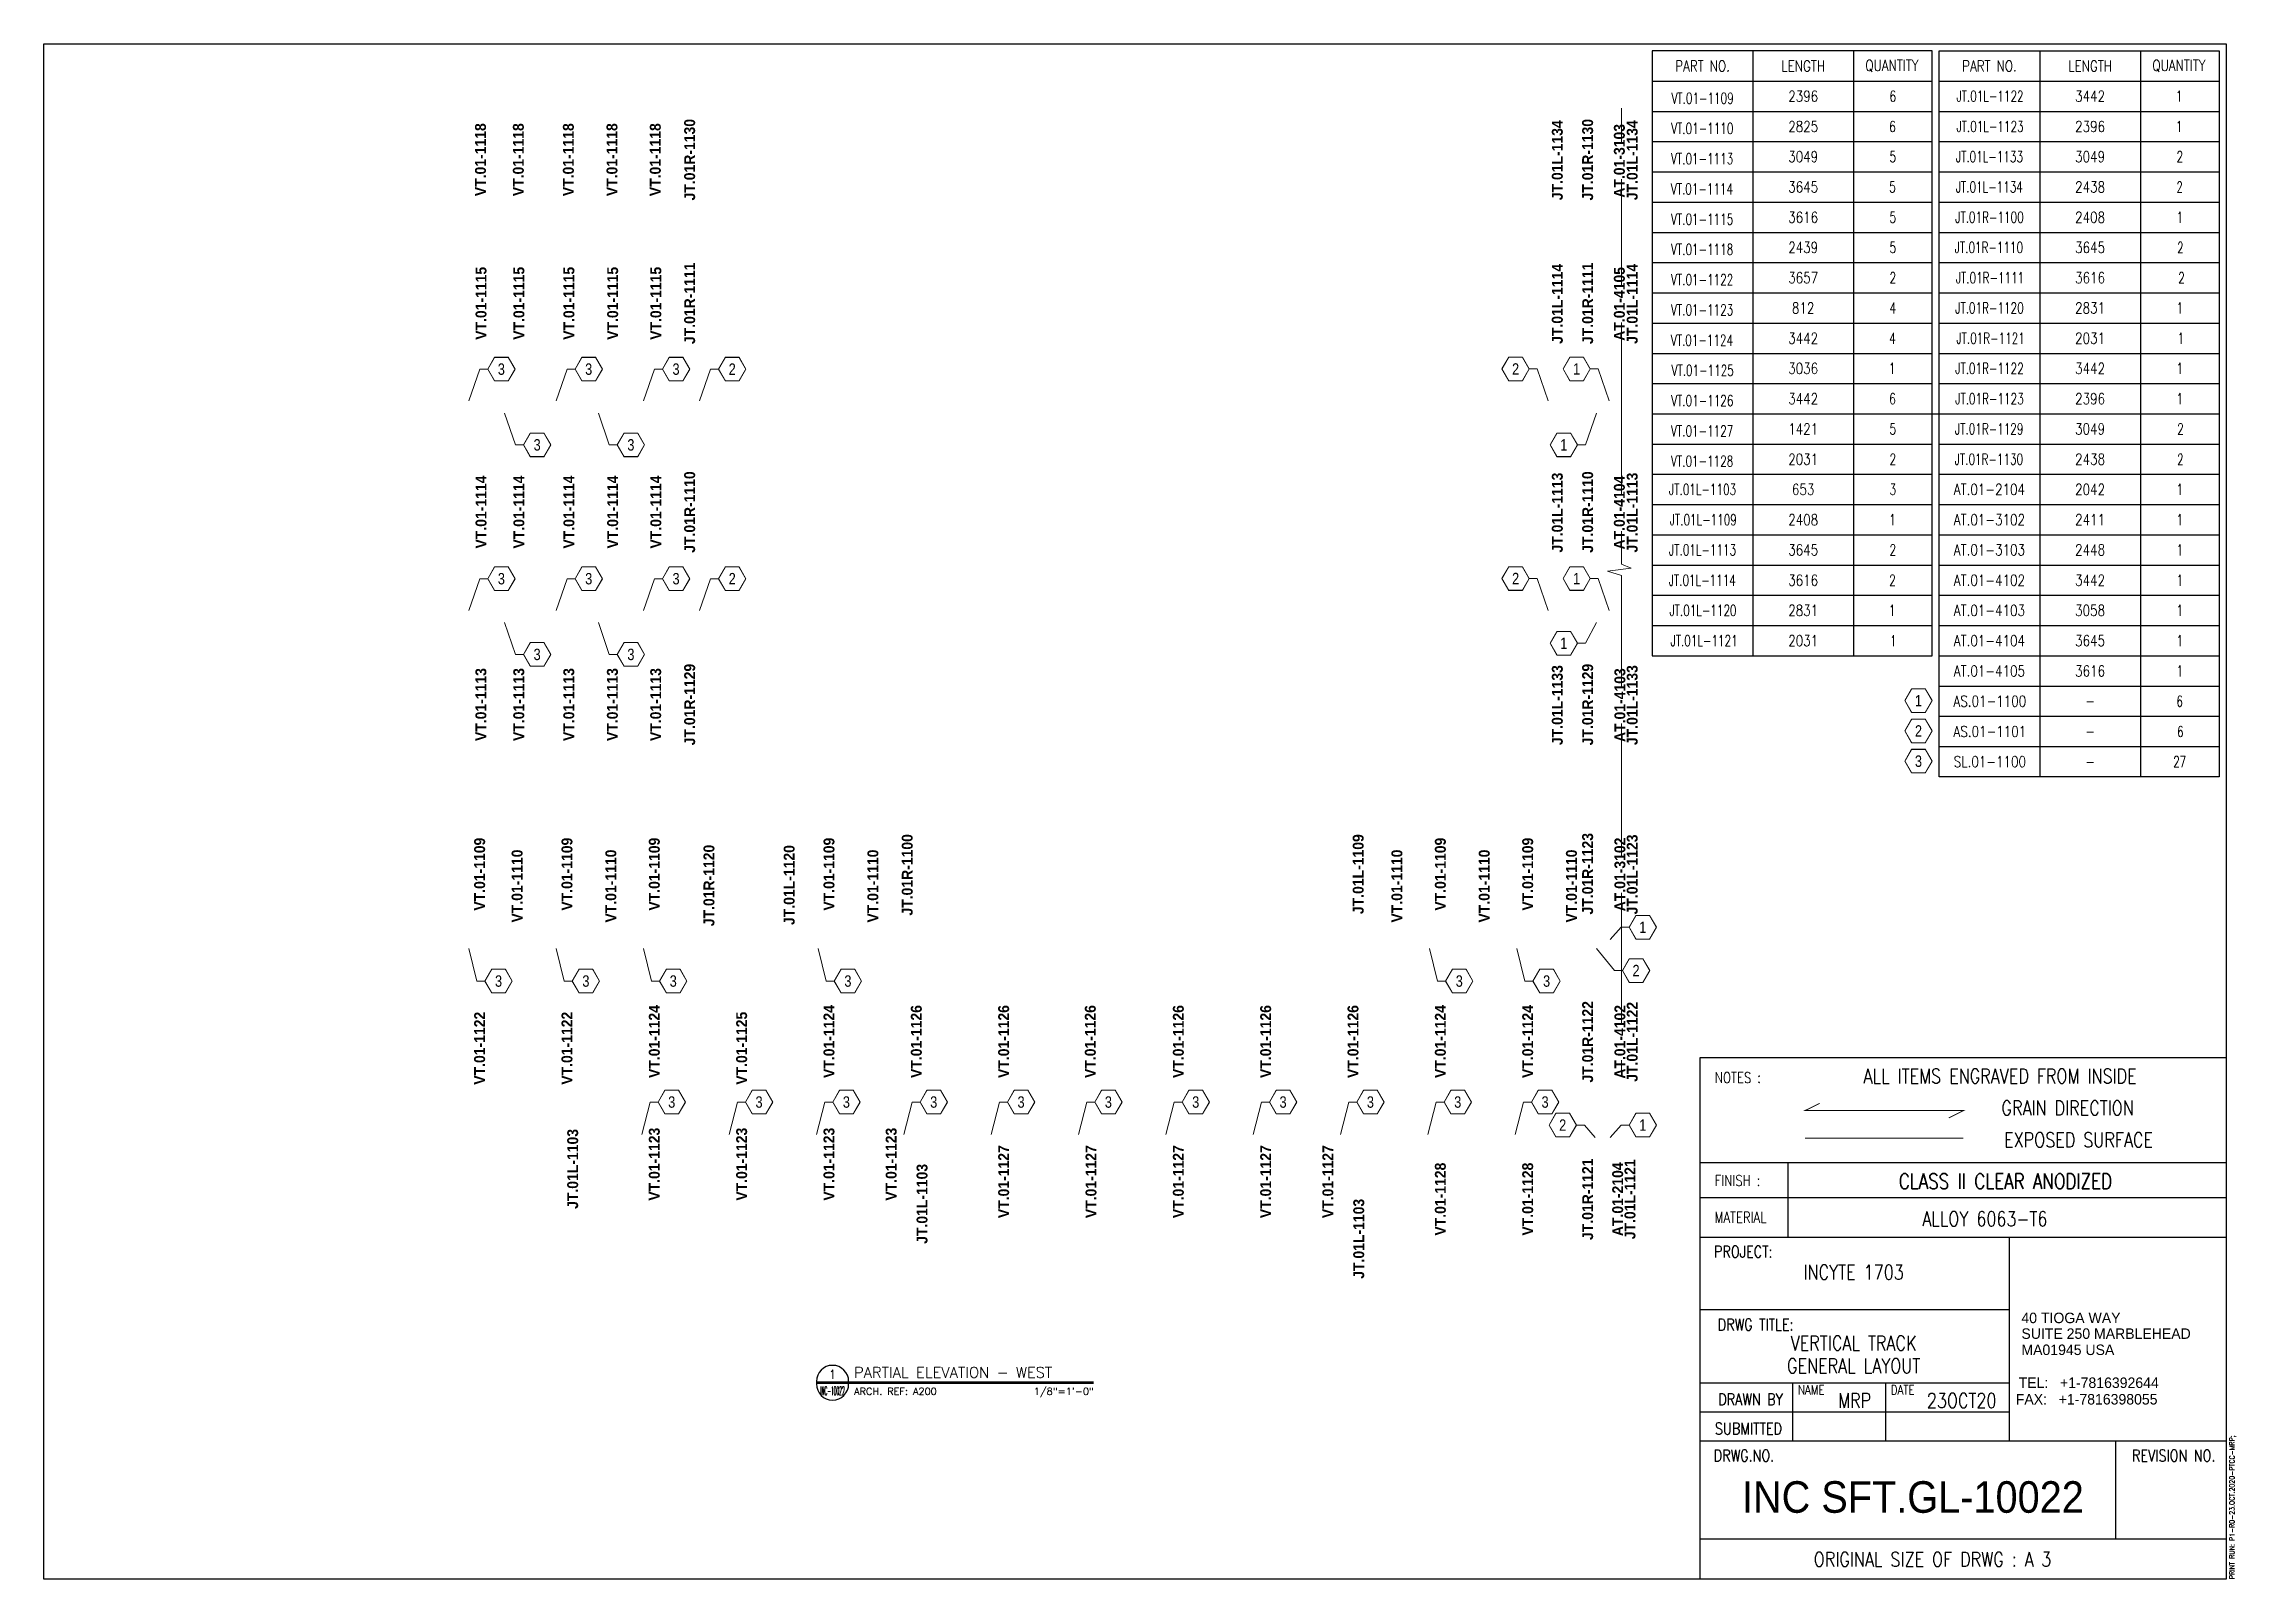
# Paper-space layout 'INC SFT.GL-10022' of a CAD drawing. Header units: inches. Extents: x 0.7 to 16.4, y -0.1 to 10.9.
import ezdxf
from ezdxf.enums import TextEntityAlignment as Align

# ---------------------------------------------------------------- set-up
doc = ezdxf.new("R2010")
doc.units = ezdxf.units.IN
doc.header["$MEASUREMENT"] = 0
doc.linetypes.add('NBK_CenterX2', pattern=[1.083333, 0.666667, -0.125, 0.166667, -0.125])
doc.linetypes.add('PHANTOM2', pattern=[1.25, 0.625, -0.125, 0.125, -0.125, 0.125, -0.125])
for name, color, linetype, lineweight in [('!Linetype_CenterX2', 224, 'NBK_CenterX2', 9), ('!Note', 50, 'Continuous', 30), ('!Symbol', 131, 'Continuous', 30), ('!Tag', 144, 'Continuous', 9)]:
    doc.layers.add(name, color=color, linetype=linetype, lineweight=lineweight)
doc.layers.add('0 @ 1', color=7, linetype='Continuous')
doc.layers.add('Title Block', color=3, linetype='Continuous')
doc.styles.add('Arial Narrow', font='')
doc.styles.add('Arial Narrow Bold', font='')
doc.styles.add('DTL PROKYON T LIGHT', font='')
doc.styles.add('DWG', font='swiss.ttf')
doc.styles.add('Romans', font='romans.shx', dxfattribs={"width": 0.8})
doc.styles.add('RS8', font='romans.shx', dxfattribs={"width": 0.8})
doc.styles.get("Standard").update_dxf_attribs({"font": 'arial.ttf'})
doc.styles.get('Arial Narrow').set_extended_font_data('Arial Narrow')
doc.styles.get('Arial Narrow Bold').set_extended_font_data('Arial Narrow', bold=True)
doc.styles.get('DTL PROKYON T LIGHT').set_extended_font_data('DTL Prokyon T Light')

psp = doc.layouts.new('INC SFT.GL-10022')

# ---------------------------------------------------------------- texts
at = {"layer": '!Note', "color": 7, "linetype": 'Continuous', "style": 'Romans'}
for s, height, width, p in [('VT.01-1109', 0.0781, 0.7, (12.559, 10.545)), ('2396', 0.0781, 0.8, (13.279, 10.56)), ('6', 0.0781, 0.7, (13.92, 10.56)), ('JT.01L-1122', 0.07812, 0.7, (14.616, 10.56)), ('3442', 0.0781, 0.8, (15.332, 10.56)), ('1', 0.0781, 0.7, (15.97, 10.56)), ('VT.01-1110', 0.0781, 0.7, (12.557, 10.329)), ('2825', 0.0781, 0.8, (13.279, 10.343)), ('6', 0.0781, 0.7, (13.919, 10.343)), ('JT.01L-1123', 0.07812, 0.7, (14.616, 10.343)), ('2396', 0.0781, 0.8, (15.332, 10.343)), ('1', 0.0781, 0.7, (15.97, 10.343)), ('VT.01-1113', 0.0781, 0.7, (12.556, 10.112)), ('3049', 0.0781, 0.8, (13.279, 10.127)), ('5', 0.0781, 0.7, (13.92, 10.127)), ('JT.01L-1133', 0.07812, 0.7, (14.612, 10.127)), ('3049', 0.0781, 0.8, (15.332, 10.127)), ('2', 0.0781, 0.7, (15.974, 10.127)), ('VT.01-1114', 0.0781, 0.7, (12.555, 9.896)), ('3645', 0.0781, 0.8, (13.279, 9.91)), ('5', 0.0781, 0.7, (13.919, 9.91)), ('JT.01L-1134', 0.07812, 0.7, (14.611, 9.91)), ('2438', 0.0781, 0.8, (15.332, 9.91)), ('2', 0.0781, 0.7, (15.973, 9.91)), ('3616', 0.0781, 0.8, (13.279, 9.693)), ('5', 0.0781, 0.7, (13.92, 9.693)), ('JT.01R-1100', 0.07812, 0.7, (14.612, 9.693)), ('2408', 0.0781, 0.8, (15.332, 9.693)), ('1', 0.0781, 0.7, (15.974, 9.693)), ('VT.01-1115', 0.0781, 0.7, (12.556, 9.679)), ('VT.01-1118', 0.0781, 0.7, (12.556, 9.463)), ('2439', 0.0781, 0.8, (13.279, 9.477)), ('5', 0.0781, 0.7, (13.92, 9.477)), ('JT.01R-1110', 0.07812, 0.7, (14.608, 9.477)), ('3645', 0.0781, 0.8, (15.332, 9.477)), ('2', 0.0781, 0.7, (15.978, 9.477)), ('VT.01-1122', 0.0781, 0.7, (12.556, 9.246)), ('3657', 0.0781, 0.8, (13.279, 9.26)), ('2', 0.0781, 0.7, (13.92, 9.26)), ('JT.01R-1111', 0.07812, 0.7, (14.616, 9.26)), ('3616', 0.0781, 0.8, (15.332, 9.26)), ('2', 0.0781, 0.7, (15.986, 9.26)), ('VT.01-1123', 0.0781, 0.7, (12.556, 9.03)), ('812', 0.0781, 0.8, (13.279, 9.044)), ('4', 0.0781, 0.7, (13.92, 9.044)), ('JT.01R-1120', 0.07812, 0.7, (14.612, 9.044)), ('2831', 0.0781, 0.8, (15.332, 9.044)), ('1', 0.0781, 0.7, (15.974, 9.044)), ('VT.01-1124', 0.0781, 0.7, (12.555, 8.813)), ('3442', 0.0781, 0.8, (13.279, 8.827)), ('4', 0.0781, 0.7, (13.919, 8.827)), ('JT.01R-1121', 0.07812, 0.7, (14.62, 8.827)), ('2031', 0.0781, 0.8, (15.332, 8.827)), ('1', 0.0781, 0.7, (15.982, 8.827)), ('VT.01-1125', 0.0781, 0.7, (12.56, 8.597)), ('3036', 0.0781, 0.8, (13.279, 8.611)), ('1', 0.0781, 0.7, (13.916, 8.611)), ('JT.01R-1122', 0.07812, 0.7, (14.612, 8.611)), ('3442', 0.0781, 0.8, (15.332, 8.611)), ('1', 0.0781, 0.7, (15.974, 8.611)), ('VT.01-1126', 0.0781, 0.7, (12.557, 8.38)), ('3442', 0.0781, 0.8, (13.279, 8.394)), ('6', 0.0781, 0.7, (13.919, 8.394)), ('JT.01R-1123', 0.07812, 0.7, (14.612, 8.394)), ('2396', 0.0781, 0.8, (15.332, 8.394)), ('1', 0.0781, 0.7, (15.974, 8.394)), ('VT.01-1127', 0.0781, 0.7, (12.556, 8.163)), ('1421', 0.0781, 0.8, (13.279, 8.178)), ('5', 0.0781, 0.7, (13.92, 8.178)), ('JT.01R-1129', 0.07812, 0.7, (14.61, 8.178)), ('3049', 0.0781, 0.8, (15.332, 8.178)), ('2', 0.0781, 0.7, (15.979, 8.178)), ('VT.01-1128', 0.0781, 0.7, (12.556, 7.947)), ('2031', 0.0781, 0.8, (13.279, 7.961)), ('2', 0.0781, 0.7, (13.92, 7.961)), ('JT.01R-1130', 0.07812, 0.7, (14.608, 7.961)), ('2438', 0.0781, 0.8, (15.332, 7.961)), ('2', 0.0781, 0.7, (15.978, 7.961)), ('JT.01L-1103', 0.07812, 0.7, (12.559, 7.745)), ('653', 0.0781, 0.8, (13.279, 7.745)), ('3', 0.0781, 0.7, (13.92, 7.745)), ('AT.01-2104', 0.0781, 0.8, (14.612, 7.745)), ('2042', 0.0781, 0.8, (15.332, 7.745)), ('1', 0.0781, 0.7, (15.974, 7.745)), ('JT.01L-1109', 0.07812, 0.7, (12.564, 7.528)), ('2408', 0.0781, 0.8, (13.279, 7.528)), ('1', 0.0781, 0.7, (13.918, 7.528)), ('AT.01-3102', 0.0781, 0.8, (14.612, 7.528)), ('2411', 0.0781, 0.8, (15.332, 7.528)), ('1', 0.0781, 0.7, (15.974, 7.528)), ('JT.01L-1113', 0.07812, 0.7, (12.559, 7.312)), ('3645', 0.0781, 0.8, (13.279, 7.312)), ('2', 0.0781, 0.7, (13.92, 7.312)), ('AT.01-3103', 0.0781, 0.8, (14.612, 7.312)), ('2448', 0.0781, 0.8, (15.332, 7.312)), ('1', 0.0781, 0.7, (15.974, 7.312)), ('JT.01L-1114', 0.07812, 0.7, (12.557, 7.095)), ('3616', 0.0781, 0.8, (13.279, 7.095)), ('2', 0.0781, 0.7, (13.919, 7.095)), ('AT.01-4102', 0.0781, 0.8, (14.612, 7.095)), ('3442', 0.0781, 0.8, (15.332, 7.095)), ('1', 0.0781, 0.7, (15.974, 7.095)), ('JT.01L-1120', 0.07812, 0.7, (12.562, 6.879)), ('2831', 0.0781, 0.8, (13.279, 6.879)), ('1', 0.0781, 0.7, (13.916, 6.879)), ('AT.01-4103', 0.0781, 0.8, (14.612, 6.879)), ('3058', 0.0781, 0.8, (15.332, 6.879)), ('1', 0.0781, 0.7, (15.974, 6.879)), ('JT.01L-1121', 0.07812, 0.7, (12.57, 6.662)), ('2031', 0.0781, 0.8, (13.279, 6.662)), ('1', 0.0781, 0.7, (13.924, 6.662)), ('AT.01-4104', 0.0781, 0.8, (14.612, 6.662)), ('3645', 0.0781, 0.8, (15.332, 6.662)), ('1', 0.0781, 0.7, (15.974, 6.662)), ('AT.01-4105', 0.0781, 0.8, (14.612, 6.445)), ('3616', 0.0781, 0.8, (15.332, 6.445)), ('1', 0.0781, 0.7, (15.974, 6.445)), ('AS.01-1100', 0.0781, 0.8, (14.615, 6.229)), ('6', 0.0781, 0.7, (15.973, 6.229)), ('AS.01-1101', 0.0781, 0.8, (14.615, 6.012)), ('6', 0.0781, 0.7, (15.978, 6.012)), ('SL.01-1100', 0.0781, 0.8, (14.615, 5.796)), ('27', 0.0781, 0.7, (15.973, 5.796))]:
    psp.add_text(s, height=height, dxfattribs=dict(at, width=width)).set_placement(p, align=Align.MIDDLE_CENTER)
at = {"layer": '!Note', "color": 5, "char_height": 0.07812, "width": 0.2617, "attachment_point": 5, "rotation": 90, "style": 'Romans', "bg_fill": 3, "box_fill_scale": 1, "bg_fill_color": 0, "bg_fill_transparency": 0}
for s, insert in [('\\fArial Black|b0|i0|c0|p34;JT.01R-1111', (11.737, 9.077)), ('\\fArial Black|b0|i0|c0|p34;JT.01R-1110', (11.737, 7.583)), ('\\fArial Black|b0|i0|c0|p34;JT.01R-1129', (11.737, 6.205)), ('\\fArial Black|b0|i0|c0|p34;JT.01R-1122', (11.737, 3.791)), ('\\fArial Black|b0|i0|c0|p34;JT.01R-1121', (11.737, 2.664))]:
    psp.add_mtext(s, dxfattribs=dict(at, insert=insert))
at = {"layer": '!Note', "color": 1, "char_height": 0.07812, "width": 0.2617, "attachment_point": 5, "rotation": 90, "style": 'Romans', "bg_fill": 3, "box_fill_scale": 1, "bg_fill_color": 0, "bg_fill_transparency": 0}
for s, insert in [('\\fArial Black|b0|i0|c0|p34;VT.01-1109', (4.433, 4.991)), ('\\fArial Black|b0|i0|c0|p34;VT.01-1109', (5.058, 4.991)), ('\\fArial Black|b0|i0|c0|p34;VT.01-1109', (6.308, 4.991)), ('\\fArial Black|b0|i0|c0|p34;VT.01-1109', (10.683, 4.991)), ('\\fArial Black|b0|i0|c0|p34;VT.01-1109', (11.308, 4.991)), ('\\fArial Black|b0|i0|c0|p34;VT.01-1110', (4.076, 4.906)), ('\\fArial Black|b0|i0|c0|p34;VT.01-1110', (4.747, 4.906)), ('\\fArial Black|b0|i0|c0|p34;VT.01-1110', (6.622, 4.906)), ('\\fArial Black|b0|i0|c0|p34;VT.01-1110', (10.372, 4.906)), ('\\fArial Black|b0|i0|c0|p34;VT.01-1110', (10.997, 4.906)), ('\\fArial Black|b0|i0|c0|p34;VT.01-1110', (11.621, 4.906)), ('\\fArial Black|b0|i0|c0|p34;VT.01-1122', (3.808, 3.745)), ('\\fArial Black|b0|i0|c0|p34;VT.01-1122', (4.433, 3.745)), ('\\fArial Black|b0|i0|c0|p34;VT.01-1124', (5.058, 3.793)), ('\\fArial Black|b0|i0|c0|p34;VT.01-1125', (5.683, 3.745)), ('\\fArial Black|b0|i0|c0|p34;VT.01-1124', (6.308, 3.793)), ('\\fArial Black|b0|i0|c0|p34;VT.01-1126', (6.933, 3.793)), ('\\fArial Black|b0|i0|c0|p34;VT.01-1126', (7.558, 3.793)), ('\\fArial Black|b0|i0|c0|p34;VT.01-1126', (8.178, 3.793)), ('\\fArial Black|b0|i0|c0|p34;VT.01-1126', (8.808, 3.793)), ('\\fArial Black|b0|i0|c0|p34;VT.01-1126', (9.433, 3.793)), ('\\fArial Black|b0|i0|c0|p34;VT.01-1126', (10.058, 3.793)), ('\\fArial Black|b0|i0|c0|p34;VT.01-1124', (10.683, 3.793)), ('\\fArial Black|b0|i0|c0|p34;VT.01-1124', (11.308, 3.793)), ('\\fArial Black|b0|i0|c0|p34;VT.01-1123', (5.058, 2.915)), ('\\fArial Black|b0|i0|c0|p34;VT.01-1123', (5.683, 2.915)), ('\\fArial Black|b0|i0|c0|p34;VT.01-1123', (6.308, 2.915)), ('\\fArial Black|b0|i0|c0|p34;VT.01-1123', (6.753, 2.915)), ('\\fArial Black|b0|i0|c0|p34;VT.01-1127', (7.558, 2.79)), ('\\fArial Black|b0|i0|c0|p34;VT.01-1127', (8.183, 2.79)), ('\\fArial Black|b0|i0|c0|p34;VT.01-1127', (8.808, 2.79)), ('\\fArial Black|b0|i0|c0|p34;VT.01-1127', (9.433, 2.79)), ('\\fArial Black|b0|i0|c0|p34;VT.01-1127', (9.878, 2.79)), ('\\fArial Black|b0|i0|c0|p34;VT.01-1128', (10.683, 2.665)), ('\\fArial Black|b0|i0|c0|p34;VT.01-1128', (11.308, 2.665))]:
    psp.add_mtext(s, dxfattribs=dict(at, insert=insert))
at = {"layer": '!Note', "color": 2, "char_height": 0.07812, "width": 0.2617, "attachment_point": 5, "rotation": 90, "style": 'Romans', "bg_fill": 3, "box_fill_scale": 1, "bg_fill_color": 0, "bg_fill_transparency": 0}
for s, insert in [('\\fArial Black|b0|i0|c0|p34;JT.01L-1103', (4.474, 2.881)), ('\\fArial Black|b0|i0|c0|p34;JT.01L-1103', (6.974, 2.631)), ('\\fArial Black|b0|i0|c0|p34;JT.01L-1121', (12.04, 2.664)), ('\\fArial Black|b0|i0|c0|p34;JT.01L-1103', (10.099, 2.381))]:
    psp.add_mtext(s, dxfattribs=dict(at, insert=insert))
at = {"layer": '!Note', "insert": (16.353, -0.055), "char_height": 0.03675, "attachment_point": 4, "rotation": 90, "style": 'Romans'}
psp.add_mtext('PRINT RUN: P1-R0-23.OCT.2020-PTCC-MRP; ', dxfattribs=at)

# ---------------------------------------------------------------- blocks, each defined once
blk = doc.blocks.new('address')
at = {"color": 7, "style": 'DTL PROKYON T LIGHT'}
for s, p in [('40 TIOGA WAY ', (33.92, -0.018)), ('SUITE 250 MARBLEHEAD', (33.92, -0.359)), ('MA01945 USA', (33.92, -0.71)), ('TEL:   +1-7816392644', (33.859, -1.426)), ('FAX:   +1-7816398055', (33.798, -1.785))]:
    blk.add_text(s, height=0.22807, dxfattribs=at).set_placement(p)
blk = doc.blocks.new('A$C1EC02458')
at = {"xscale": 5.697759963648, "yscale": 5.697759963648, "zscale": 5.697759963648}
blk.add_blockref('address', (-191.61, 14.7), dxfattribs=at)
blk = doc.blocks.new('TTB_DIE DRAWING_A4')
at = {"layer": 'Title Block', "color": 5, "linetype": 'Continuous'}
blk.add_line((204.9, 64.53), (204.9, 0), dxfattribs=at)
at = {"layer": 'Title Block', "color": 5}
blk.add_line((270, 64.53), (204.9, 64.53), dxfattribs=at)
at = {"layer": 'Title Block', "color": 4}
for p, q in [((270, 51.51), (204.9, 51.51)), ((204.9, 42.32), (270, 42.32)), ((243.16, 42.32), (243.16, 17.08)), ((243.16, 33.32), (204.9, 33.32)), ((204.9, 24.31), (243.16, 24.31)), ((270, 17.08), (204.9, 17.08)), ((256.3, 17.08), (256.3, 4.93)), ((270, 4.93), (204.9, 4.93))]:
    blk.add_line(p, q, dxfattribs=at)
at = {"layer": 'Title Block', "color": 64}
for p, q in [((215.75, 51.51), (215.75, 42.32)), ((270, 47.17), (204.9, 47.17)), ((216.4, 17.08), (216.4, 24.31)), ((227.9, 17.08), (227.9, 24.31)), ((204.9, 20.69), (243.16, 20.69))]:
    blk.add_line(p, q, dxfattribs=at)
at = {"layer": 'Title Block', "color": 5}
blk.add_lwpolyline([(270, 0), (0, 0), (0, 190), (270, 190)], close=True, dxfattribs=at)
at = {"layer": 'Title Block', "color": 3, "linetype": 'PHANTOM2', "ltscale": 0.3, "const_width": 0.125}
for points in [[(219.7, 58.88), (217.9, 57.98), (237.49, 57.98), (235.69, 57.08)], [(217.9, 54.56), (237.49, 54.56)]]:
    blk.add_lwpolyline(points, dxfattribs=at)
blk.add_blockref('A$C1EC02458', (243.01, 17.08))
at = {"layer": 'Title Block', "attachment_point": 6, "style": 'RS8'}
for s, insert, char_height in [('NOTES :', (212.43, 62.07), 1.329), ('ALL ITEMS ENGRAVED FROM INSIDE', (258.92, 62.26), 1.8084), ('GRAIN DIRECTION', (258.57, 58.31), 1.8084), ('EXPOSED SURFACE', (260.94, 54.36), 1.8084), ('FINISH :', (212.37, 49.33), 1.329), ('MATERIAL', (213.13, 44.77), 1.329), ('PROJECT:', (213.88, 40.52), 1.447), ('DRWG TITLE:', (216.47, 31.51), 1.4467), ('DRAWN BY', (215.14, 22.25), 1.447), ('NAME', (220.31, 23.42), 1.157), ('DATE', (231.45, 23.42), 1.157), ('SUBMITTED', (215.04, 18.64), 1.447), ('\\PDRWG.NO.', (214.09, 16.5), 1.447), ('\\PREVISION NO.', (268.67, 16.5), 1.4467), ('ORIGINAL SIZE OF DRWG : A', (246.2, 2.45), 1.8084)]:
    blk.add_mtext(s, dxfattribs=dict(at, insert=insert, char_height=char_height))
blk = doc.blocks.new('tblk-attrib')
at = {"layer": 'Title Block'}
for tag, height, style, width, p in [('XXXXX', 1.81, 'RS8', 0.8, (-29.85, 49.23)), ('XXXXX', 1.81, 'RS8', 0.8, (-29.85, 44.6)), ('XXXXX', 1.81, 'RS8', 0.8, (-46.09, 38.42)), ('XXXXX', 1.81, 'RS8', 0.8, (-46.09, 35.57)), ('XXXXX', 1.81, 'RS8', 0.8, (-46.09, 29.23)), ('XXXXX', 1.81, 'RS8', 0.8, (-46.09, 26.34)), ('XXXXX', 1.81, 'RS8', 0.8, (-45.52, 20.98)), ('XXXXX', 1.81, 'RS8', 0.8, (-33.19, 20.98)), ('XXXXX', 1.81, 'RS8', 0.8, (-45.52, 16.47)), ('XXXXX', 1.81, 'RS8', 0.8, (-33.19, 16.47)), ('XXXXX', 1.81, 'RS8', 0.8, (-45.52, 12.23)), ('XXXXX', 1.81, 'RS8', 0.8, (-33.19, 12.23)), ('XXX-XXX', 3.91, 'DWG', 0.9, (-13.43, 10.16)), ('X', 1.81, 'RS8', 0.8, (-22.26, 2.47)), ('X', 1.81, 'RS8', 0.8, (-13.1, 2.53))]:
    blk.add_attdef(tag, text='', height=height, dxfattribs=dict(at, style=style, width=width)).set_placement(p, align=Align.MIDDLE)
blk = doc.blocks.new('*U462')
at = {"const_width": 0.035}
blk.add_lwpolyline([(0, 0), (3.877, 0)], dxfattribs=at)
at = {"flags": 128}
blk.add_lwpolyline([(0.45, 0.018, 1), (0, 0.018), (0, -0.018, 1), (0.45, -0.018)], format="xyb", dxfattribs=at)
at = {"layer": '0 @ 1', "style": 'Arial Narrow'}
for tag, height, p in [('VIEWNUMBER', 0.125, (0.225, 0.177)), ('SHEETREFERENCE', 0.075, (0.225, -0.052))]:
    blk.add_attdef(tag, text='', height=height, dxfattribs=at).set_placement(p, align=Align.TOP_CENTER)
at = {"layer": '0 @ 1'}
for tag, height, style, p in [('VIEW', 0.15, 'Arial Narrow Bold', (0.525, 0.22)), ('ARCHITECTURALREFERENCE', 0.1, 'Arial Narrow', (0.525, -0.07))]:
    blk.add_attdef(tag, text='', height=height, dxfattribs=dict(at, style=style)).set_placement(p, align=Align.TOP_LEFT)
at = {"layer": '0 @ 1', "style": 'Arial Narrow'}
blk.add_attdef('SCALE', text='', height=0.1, dxfattribs=at).set_placement((3.877, -0.07), align=Align.TOP_RIGHT)
blk = doc.blocks.new('NUMBER-ACCESSORIES WITH-OUT LENGTH1')
at = {"color": 144, "linetype": 'Continuous', "lineweight": 9}
for points in [[(-2.64, 0), (-1.32, 2.29), (1.32, 2.29), (2.64, 0), (1.32, -2.29), (-1.32, -2.29)], [(-2.52, 0), (-1.26, 2.18), (1.26, 2.18), (2.52, 0), (1.26, -2.18), (-1.26, -2.18)]]:
    blk.add_lwpolyline(points, close=True, dxfattribs=at)
at = {"linetype": 'Continuous', "width": 0.8}
blk.add_attdef('NUMBER', text='', height=2.21, dxfattribs=at).set_placement((-144.46, 27.7), align=Align.MIDDLE_CENTER)
blk.add_wipeout([(-1.26, 2.18), (1.26, 2.18), (2.52, 0), (1.26, -2.18), (-1.26, -2.18), (-2.52, 0)])
blk = doc.blocks.new('*U770')
at = {"color": 144, "linetype": 'Continuous', "lineweight": 9}
for points in [[(-2.64, 0), (-1.32, 2.29), (1.32, 2.29), (2.64, 0), (1.32, -2.29), (-1.32, -2.29)], [(-2.52, 0), (-1.26, 2.18), (1.26, 2.18), (2.52, 0), (1.26, -2.18), (-1.26, -2.18)]]:
    blk.add_lwpolyline(points, close=True, dxfattribs=at)
at = {"linetype": 'Continuous', "width": 0.8}
blk.add_attdef('NUMBER', text='', height=2.21, dxfattribs=at).set_placement((0, 0), align=Align.MIDDLE_CENTER)
blk.add_wipeout([(-1.26, 2.18), (1.26, 2.18), (2.52, 0), (1.26, -2.18), (-1.26, -2.18), (-2.52, 0)])
blk = doc.blocks.new('*U1065')
at = {"color": 144, "linetype": 'Continuous', "lineweight": 9}
for points in [[(-2.64, 0), (-1.32, 2.29), (1.32, 2.29), (2.64, 0), (1.32, -2.29), (-1.32, -2.29)], [(-2.52, 0), (-1.26, 2.18), (1.26, 2.18), (2.52, 0), (1.26, -2.18), (-1.26, -2.18)]]:
    blk.add_lwpolyline(points, close=True, dxfattribs=at)
at = {"linetype": 'Continuous', "width": 0.8}
blk.add_attdef('NUMBER', text='', height=2.21, dxfattribs=at).set_placement((0, 0), align=Align.MIDDLE_CENTER)
blk.add_wipeout([(-1.26, 2.18), (1.26, 2.18), (2.52, 0), (1.26, -2.18), (-1.26, -2.18), (-2.52, 0)])
blk = doc.blocks.new('*U1067')
at = {"color": 144, "linetype": 'Continuous', "lineweight": 9}
for points in [[(-2.64, 0), (-1.32, 2.29), (1.32, 2.29), (2.64, 0), (1.32, -2.29), (-1.32, -2.29)], [(-2.52, 0), (-1.26, 2.18), (1.26, 2.18), (2.52, 0), (1.26, -2.18), (-1.26, -2.18)]]:
    blk.add_lwpolyline(points, close=True, dxfattribs=at)
at = {"linetype": 'Continuous', "width": 0.8}
blk.add_attdef('NUMBER', text='', height=2.21, dxfattribs=at).set_placement((0, 0), align=Align.MIDDLE_CENTER)
blk.add_wipeout([(-1.26, 2.18), (1.26, 2.18), (2.52, 0), (1.26, -2.18), (-1.26, -2.18), (-2.52, 0)])
blk = doc.blocks.new('*U1068')
at = {"color": 144, "linetype": 'Continuous', "lineweight": 9}
for points in [[(-2.64, 0), (-1.32, 2.29), (1.32, 2.29), (2.64, 0), (1.32, -2.29), (-1.32, -2.29)], [(-2.52, 0), (-1.26, 2.18), (1.26, 2.18), (2.52, 0), (1.26, -2.18), (-1.26, -2.18)]]:
    blk.add_lwpolyline(points, close=True, dxfattribs=at)
at = {"linetype": 'Continuous', "width": 0.8}
blk.add_attdef('NUMBER', text='', height=2.21, dxfattribs=at).set_placement((0, 0), align=Align.MIDDLE_CENTER)
blk.add_wipeout([(-1.26, 2.18), (1.26, 2.18), (2.52, 0), (1.26, -2.18), (-1.26, -2.18), (-2.52, 0)])
blk = doc.blocks.new('*U1069')
at = {"color": 144, "linetype": 'Continuous', "lineweight": 9}
for points in [[(-2.64, 0), (-1.32, 2.29), (1.32, 2.29), (2.64, 0), (1.32, -2.29), (-1.32, -2.29)], [(-2.52, 0), (-1.26, 2.18), (1.26, 2.18), (2.52, 0), (1.26, -2.18), (-1.26, -2.18)]]:
    blk.add_lwpolyline(points, close=True, dxfattribs=at)
at = {"linetype": 'Continuous', "width": 0.8}
blk.add_attdef('NUMBER', text='', height=2.21, dxfattribs=at).set_placement((0, 0), align=Align.MIDDLE_CENTER)
blk.add_wipeout([(-1.26, 2.18), (1.26, 2.18), (2.52, 0), (1.26, -2.18), (-1.26, -2.18), (-2.52, 0)])
blk = doc.blocks.new('*U1071')
at = {"color": 144, "linetype": 'Continuous', "lineweight": 9}
for points in [[(-2.64, 0), (-1.32, 2.29), (1.32, 2.29), (2.64, 0), (1.32, -2.29), (-1.32, -2.29)], [(-2.52, 0), (-1.26, 2.18), (1.26, 2.18), (2.52, 0), (1.26, -2.18), (-1.26, -2.18)]]:
    blk.add_lwpolyline(points, close=True, dxfattribs=at)
at = {"linetype": 'Continuous', "width": 0.8}
blk.add_attdef('NUMBER', text='', height=2.21, dxfattribs=at).set_placement((0, 0), align=Align.MIDDLE_CENTER)
blk.add_wipeout([(-1.26, 2.18), (1.26, 2.18), (2.52, 0), (1.26, -2.18), (-1.26, -2.18), (-2.52, 0)])
blk = doc.blocks.new('*U1072')
at = {"color": 144, "linetype": 'Continuous', "lineweight": 9}
for points in [[(-2.64, 0), (-1.32, 2.29), (1.32, 2.29), (2.64, 0), (1.32, -2.29), (-1.32, -2.29)], [(-2.52, 0), (-1.26, 2.18), (1.26, 2.18), (2.52, 0), (1.26, -2.18), (-1.26, -2.18)]]:
    blk.add_lwpolyline(points, close=True, dxfattribs=at)
at = {"linetype": 'Continuous', "width": 0.8}
blk.add_attdef('NUMBER', text='', height=2.21, dxfattribs=at).set_placement((0, 0), align=Align.MIDDLE_CENTER)
blk.add_wipeout([(-1.26, 2.18), (1.26, 2.18), (2.52, 0), (1.26, -2.18), (-1.26, -2.18), (-2.52, 0)])
blk = doc.blocks.new('*U1073')
at = {"color": 144, "linetype": 'Continuous', "lineweight": 9}
for points in [[(-2.64, 0), (-1.32, 2.29), (1.32, 2.29), (2.64, 0), (1.32, -2.29), (-1.32, -2.29)], [(-2.52, 0), (-1.26, 2.18), (1.26, 2.18), (2.52, 0), (1.26, -2.18), (-1.26, -2.18)]]:
    blk.add_lwpolyline(points, close=True, dxfattribs=at)
at = {"linetype": 'Continuous', "width": 0.8}
blk.add_attdef('NUMBER', text='', height=2.21, dxfattribs=at).set_placement((0, 0), align=Align.MIDDLE_CENTER)
blk.add_wipeout([(-1.26, 2.18), (1.26, 2.18), (2.52, 0), (1.26, -2.18), (-1.26, -2.18), (-2.52, 0)])
blk = doc.blocks.new('*U1074')
at = {"color": 144, "linetype": 'Continuous', "lineweight": 9}
for points in [[(-2.64, 0), (-1.32, 2.29), (1.32, 2.29), (2.64, 0), (1.32, -2.29), (-1.32, -2.29)], [(-2.52, 0), (-1.26, 2.18), (1.26, 2.18), (2.52, 0), (1.26, -2.18), (-1.26, -2.18)]]:
    blk.add_lwpolyline(points, close=True, dxfattribs=at)
at = {"linetype": 'Continuous', "width": 0.8}
blk.add_attdef('NUMBER', text='', height=2.21, dxfattribs=at).set_placement((0, 0), align=Align.MIDDLE_CENTER)
blk.add_wipeout([(-1.26, 2.18), (1.26, 2.18), (2.52, 0), (1.26, -2.18), (-1.26, -2.18), (-2.52, 0)])
blk = doc.blocks.new('*U1076')
at = {"color": 144, "linetype": 'Continuous', "lineweight": 9}
for points in [[(-2.64, 0), (-1.32, 2.29), (1.32, 2.29), (2.64, 0), (1.32, -2.29), (-1.32, -2.29)], [(-2.52, 0), (-1.26, 2.18), (1.26, 2.18), (2.52, 0), (1.26, -2.18), (-1.26, -2.18)]]:
    blk.add_lwpolyline(points, close=True, dxfattribs=at)
at = {"linetype": 'Continuous', "width": 0.8}
blk.add_attdef('NUMBER', text='', height=2.21, dxfattribs=at).set_placement((0, 0), align=Align.MIDDLE_CENTER)
blk.add_wipeout([(-1.26, 2.18), (1.26, 2.18), (2.52, 0), (1.26, -2.18), (-1.26, -2.18), (-2.52, 0)])
blk = doc.blocks.new('*U1077')
at = {"color": 144, "linetype": 'Continuous', "lineweight": 9}
for points in [[(-2.64, 0), (-1.32, 2.29), (1.32, 2.29), (2.64, 0), (1.32, -2.29), (-1.32, -2.29)], [(-2.52, 0), (-1.26, 2.18), (1.26, 2.18), (2.52, 0), (1.26, -2.18), (-1.26, -2.18)]]:
    blk.add_lwpolyline(points, close=True, dxfattribs=at)
at = {"linetype": 'Continuous', "width": 0.8}
blk.add_attdef('NUMBER', text='', height=2.21, dxfattribs=at).set_placement((0, 0), align=Align.MIDDLE_CENTER)
blk.add_wipeout([(-1.26, 2.18), (1.26, 2.18), (2.52, 0), (1.26, -2.18), (-1.26, -2.18), (-2.52, 0)])
blk = doc.blocks.new('*U1078')
at = {"color": 144, "linetype": 'Continuous', "lineweight": 9}
for points in [[(-2.64, 0), (-1.32, 2.29), (1.32, 2.29), (2.64, 0), (1.32, -2.29), (-1.32, -2.29)], [(-2.52, 0), (-1.26, 2.18), (1.26, 2.18), (2.52, 0), (1.26, -2.18), (-1.26, -2.18)]]:
    blk.add_lwpolyline(points, close=True, dxfattribs=at)
at = {"linetype": 'Continuous', "width": 0.8}
blk.add_attdef('NUMBER', text='', height=2.21, dxfattribs=at).set_placement((0, 0), align=Align.MIDDLE_CENTER)
blk.add_wipeout([(-1.26, 2.18), (1.26, 2.18), (2.52, 0), (1.26, -2.18), (-1.26, -2.18), (-2.52, 0)])
blk = doc.blocks.new('*U1084')
at = {"color": 144, "linetype": 'Continuous', "lineweight": 9}
for points in [[(-2.64, 0), (-1.32, 2.29), (1.32, 2.29), (2.64, 0), (1.32, -2.29), (-1.32, -2.29)], [(-2.52, 0), (-1.26, 2.18), (1.26, 2.18), (2.52, 0), (1.26, -2.18), (-1.26, -2.18)]]:
    blk.add_lwpolyline(points, close=True, dxfattribs=at)
at = {"linetype": 'Continuous', "width": 0.8}
blk.add_attdef('NUMBER', text='', height=2.21, dxfattribs=at).set_placement((0, 0), align=Align.MIDDLE_CENTER)
blk.add_wipeout([(-1.26, 2.18), (1.26, 2.18), (2.52, 0), (1.26, -2.18), (-1.26, -2.18), (-2.52, 0)])
blk = doc.blocks.new('*U1085')
at = {"color": 144, "linetype": 'Continuous', "lineweight": 9}
for points in [[(-2.64, 0), (-1.32, 2.29), (1.32, 2.29), (2.64, 0), (1.32, -2.29), (-1.32, -2.29)], [(-2.52, 0), (-1.26, 2.18), (1.26, 2.18), (2.52, 0), (1.26, -2.18), (-1.26, -2.18)]]:
    blk.add_lwpolyline(points, close=True, dxfattribs=at)
at = {"linetype": 'Continuous', "width": 0.8}
blk.add_attdef('NUMBER', text='', height=2.21, dxfattribs=at).set_placement((0, 0), align=Align.MIDDLE_CENTER)
blk.add_wipeout([(-1.26, 2.18), (1.26, 2.18), (2.52, 0), (1.26, -2.18), (-1.26, -2.18), (-2.52, 0)])

# ---------------------------------------------------------------- linework, layer by layer
at = {"layer": '!Linetype_CenterX2', "ltscale": 10}
psp.add_lwpolyline([(11.98, 10.475), (11.98, 7.21), (12.047, 7.181), (11.879, 7.16), (11.98, 7.13), (11.98, 3.582)], dxfattribs=at)
at = {"layer": '!Tag', "lineweight": 13}
for points in [[(3.986, 8.292), (4.064, 8.064), (4.121, 8.064)], [(4.657, 8.292), (4.735, 8.064), (4.792, 8.064)], [(3.986, 6.792), (4.064, 6.564), (4.121, 6.564)], [(4.657, 6.792), (4.735, 6.564), (4.792, 6.564)]]:
    psp.add_lwpolyline(points, dxfattribs=at)
at = {"color": 1}
for p, q in [((12.919, 10.884), (12.919, 6.554)), ((14.972, 10.884), (14.972, 5.688))]:
    psp.add_line(p, q, dxfattribs=at)
at = {"color": 8}
for p, q in [((12.199, 10.451), (14.202, 10.451)), ((14.252, 10.451), (16.256, 10.451)), ((12.199, 10.235), (14.202, 10.235)), ((14.252, 10.235), (16.256, 10.235)), ((12.199, 10.018), (14.202, 10.018)), ((14.252, 10.018), (16.256, 10.018)), ((12.199, 9.802), (14.202, 9.802)), ((14.252, 9.802), (16.256, 9.802)), ((12.199, 9.585), (14.202, 9.585)), ((14.252, 9.585), (16.256, 9.585)), ((12.199, 9.369), (14.202, 9.369)), ((14.252, 9.369), (16.256, 9.369)), ((12.199, 9.152), (14.202, 9.152)), ((14.252, 9.152), (16.256, 9.152)), ((12.199, 8.936), (14.202, 8.936)), ((14.252, 8.936), (16.256, 8.936)), ((12.199, 8.719), (14.202, 8.719)), ((14.252, 8.719), (16.256, 8.719)), ((12.199, 8.503), (14.202, 8.503)), ((14.252, 8.503), (16.256, 8.503)), ((12.199, 8.286), (14.252, 8.286)), ((14.252, 8.286), (16.256, 8.286)), ((12.199, 8.069), (14.202, 8.069)), ((14.252, 8.069), (16.256, 8.069)), ((12.199, 7.853), (14.202, 7.853)), ((14.252, 7.853), (16.256, 7.853)), ((12.199, 7.636), (14.202, 7.636)), ((14.252, 7.636), (16.256, 7.636)), ((12.199, 7.42), (14.202, 7.42)), ((14.252, 7.42), (16.256, 7.42)), ((12.199, 7.203), (14.202, 7.203)), ((14.252, 7.203), (16.256, 7.203)), ((12.199, 6.987), (14.202, 6.987)), ((14.252, 6.987), (16.256, 6.987)), ((12.199, 6.77), (14.202, 6.77)), ((14.252, 6.77), (16.256, 6.77)), ((14.252, 6.554), (16.256, 6.554)), ((14.252, 6.121), (16.256, 6.121)), ((14.252, 5.904), (16.256, 5.904))]:
    psp.add_line(p, q, dxfattribs=at)
at = {"color": 1}
for points in [[(14.202, 10.884), (12.199, 10.884), (12.199, 6.554), (14.202, 6.554)], [(14.252, 10.884), (16.256, 10.884), (16.256, 5.688), (14.252, 5.688)]]:
    psp.add_lwpolyline(points, close=True, dxfattribs=at)
for points in [[(12.199, 10.668), (14.202, 10.668)], [(14.252, 10.668), (16.256, 10.668)]]:
    psp.add_lwpolyline(points, dxfattribs=at)

# ---------------------------------------------------------------- block references
at = {"layer": '!Symbol'}
ref = psp.add_blockref('*U462', (6.218, 1.351), dxfattribs=dict(at, xscale=0.511811023622, yscale=0.511811023622, zscale=0.511811023622))
ref.add_attrib('VIEWNUMBER', '1', dxfattribs={"layer": '0 @ 1', "height": 0.064, "style": 'Romans'}).set_placement((6.333, 1.442), align=Align.TOP_CENTER)
ref.add_attrib('SHEETREFERENCE', 'INC-10022', dxfattribs={"layer": '0', "height": 0.0625, "style": 'Romans', "width": 0.3}).set_placement((6.333, 1.324), align=Align.TOP_CENTER)
ref.add_attrib('VIEW', 'PARTIAL ELEVATION - WEST', dxfattribs={"layer": '0 @ 1', "height": 0.07677, "style": 'Romans'}).set_placement((6.487, 1.463), align=Align.TOP_LEFT)
ref.add_attrib('SCALE', '1/8"=1\'-0"', dxfattribs={"layer": '0 @ 1', "height": 0.0512, "style": 'Romans'}).set_placement((8.203, 1.315), align=Align.TOP_RIGHT)
ref.add_attrib('ARCHITECTURALREFERENCE', 'ARCH. REF: A200', dxfattribs={"layer": '0 @ 1', "height": 0.05118, "style": 'Romans'}).set_placement((6.487, 1.315), align=Align.TOP_LEFT)
at = {"layer": 'Title Block'}
ref = psp.add_blockref('tblk-attrib', (16.306, -0.055), dxfattribs=dict(at, xscale=0.057840416421, yscale=0.057840416421, zscale=0.057840416421))
ref.add_attrib('XXX-XXX', 'INC SFT.GL-10022', dxfattribs={"height": 0.22593, "style": 'DWG', "width": 0.9}).set_placement((14.064, 0.533), align=Align.MIDDLE)
ref.add_attrib('XXXXX', 'INCYTE 1703', dxfattribs={"height": 0.1046, "style": 'RS8', "width": 0.8}).set_placement((13.64, 2.142), align=Align.MIDDLE)
ref.add_attrib('XXXXX', 'VERTICAL TRACK', dxfattribs={"height": 0.1046, "style": 'RS8', "width": 0.8}).set_placement((13.64, 1.635), align=Align.MIDDLE)
ref.add_attrib('XXXXX', 'GENERAL LAYOUT', dxfattribs={"height": 0.1046, "style": 'RS8', "width": 0.8}).set_placement((13.64, 1.472), align=Align.MIDDLE)
ref.add_attrib('XXXXX', 'ALLOY 6063-T6', dxfattribs={"height": 0.1046, "style": 'RS8', "width": 0.8}).set_placement((14.579, 2.524), align=Align.MIDDLE)
ref.add_attrib('XXXXX', 'CLASS II CLEAR ANODIZED', dxfattribs={"height": 0.10938, "style": 'RS8', "width": 0.8}).set_placement((14.727, 2.793), align=Align.MIDDLE)
ref.add_attrib('XXXXX', 'MRP', dxfattribs={"height": 0.1046, "style": 'RS8', "width": 0.8}).set_placement((13.647, 1.223), align=Align.MIDDLE)
ref.add_attrib('XXXXX', '23OCT20', dxfattribs={"height": 0.1046, "style": 'RS8', "width": 0.8}).set_placement((14.413, 1.223), align=Align.MIDDLE)
ref.add_attrib('X', '3', dxfattribs={"height": 0.105, "style": 'RS8', "width": 0.8}).set_placement((15.018, 0.088), align=Align.MIDDLE)

psp.set_redraw_order([(e.dxf.handle, doc.entitydb.next_handle()) for e in psp.query("TEXT MTEXT ATTDEF DIMENSION ARC_DIMENSION")])  # texts and dimensions are drawn at this point

# ---------------------------------------------------------------- next in the draw order: texts
at = {"layer": '!Note', "color": 5, "insert": (11.737, 4.994), "char_height": 0.07812, "width": 0.2617, "attachment_point": 5, "rotation": 90, "style": 'Romans', "bg_fill": 3, "box_fill_scale": 1, "bg_fill_color": 0, "bg_fill_transparency": 0}
psp.add_mtext('\\fArial Black|b0|i0|c0|p34;JT.01R-1123', dxfattribs=at)

# ---------------------------------------------------------------- next in the draw order: block references
at = {"xscale": 0.057839992223, "yscale": 0.057839992223, "zscale": 0.057839992223}
psp.add_blockref('TTB_DIE DRAWING_A4', (0.689, -0.055), dxfattribs=at)

# ---------------------------------------------------------------- next in the draw order: block references
at = {"layer": '!Tag'}
ref = psp.add_blockref('*U1065', (3.963, 8.606), dxfattribs=dict(at, xscale=0.036987950213, yscale=0.036987950213, zscale=0.036987950213, rotation=180))
ref.add_attrib('NUMBER', '3', dxfattribs={"layer": '0', "linetype": 'Continuous', "height": 0.0817, "width": 0.8}).set_placement((3.963, 8.606), align=Align.MIDDLE_CENTER)
ref = psp.add_blockref('*U1067', (4.588, 8.606), dxfattribs=dict(at, xscale=0.036987950213, yscale=0.036987950213, zscale=0.036987950213, rotation=180))
ref.add_attrib('NUMBER', '3', dxfattribs={"layer": '0', "linetype": 'Continuous', "height": 0.0817, "width": 0.8}).set_placement((4.588, 8.606), align=Align.MIDDLE_CENTER)
ref = psp.add_blockref('*U1068', (5.213, 8.606), dxfattribs=dict(at, xscale=0.036987950213, yscale=0.036987950213, zscale=0.036987950213, rotation=180))
ref.add_attrib('NUMBER', '3', dxfattribs={"layer": '0', "linetype": 'Continuous', "height": 0.0817, "width": 0.8}).set_placement((5.213, 8.606), align=Align.MIDDLE_CENTER)
ref = psp.add_blockref('*U1069', (5.615, 8.606), dxfattribs=dict(at, xscale=0.036987950213, yscale=0.036987950213, zscale=0.036987950213, rotation=180))
ref.add_attrib('NUMBER', '2', dxfattribs={"layer": '0', "linetype": 'Continuous', "height": 0.0817, "width": 0.8}).set_placement((5.615, 8.606), align=Align.MIDDLE_CENTER)
ref = psp.add_blockref('*U1084', (11.221, 8.607), dxfattribs=dict(at, xscale=0.036987950213, yscale=0.036987950213, zscale=0.036987950213, rotation=180))
ref.add_attrib('NUMBER', '2', dxfattribs={"layer": '0', "linetype": 'Continuous', "height": 0.0817, "width": 0.8}).set_placement((11.221, 8.607), align=Align.MIDDLE_CENTER)
ref = psp.add_blockref('*U1084', (11.658, 8.607), dxfattribs=dict(at, xscale=0.036987950213, yscale=0.036987950213, zscale=0.036987950213, rotation=180))
ref.add_attrib('NUMBER', '1', dxfattribs={"layer": '0', "linetype": 'Continuous', "height": 0.0817, "width": 0.8}).set_placement((11.658, 8.607), align=Align.MIDDLE_CENTER)
ref = psp.add_blockref('*U1065', (4.219, 8.064), dxfattribs=dict(at, xscale=0.036987950213, yscale=0.036987950213, zscale=0.036987950213, rotation=180))
ref.add_attrib('NUMBER', '3', dxfattribs={"layer": '0', "linetype": 'Continuous', "height": 0.0817, "width": 0.8}).set_placement((4.219, 8.064), align=Align.MIDDLE_CENTER)
ref = psp.add_blockref('*U1065', (4.89, 8.064), dxfattribs=dict(at, xscale=0.036987950213, yscale=0.036987950213, zscale=0.036987950213, rotation=180))
ref.add_attrib('NUMBER', '3', dxfattribs={"layer": '0', "linetype": 'Continuous', "height": 0.0817, "width": 0.8}).set_placement((4.89, 8.064), align=Align.MIDDLE_CENTER)
ref = psp.add_blockref('*U1085', (11.566, 8.064), dxfattribs=dict(at, xscale=0.036987950213, yscale=0.036987950213, zscale=0.036987950213, rotation=180))
ref.add_attrib('NUMBER', '1', dxfattribs={"layer": '0', "linetype": 'Continuous', "height": 0.0817, "width": 0.8}).set_placement((11.566, 8.064), align=Align.MIDDLE_CENTER)
ref = psp.add_blockref('*U1071', (3.963, 7.106), dxfattribs=dict(at, xscale=0.036987950213, yscale=0.036987950213, zscale=0.036987950213, rotation=180))
ref.add_attrib('NUMBER', '3', dxfattribs={"layer": '0', "linetype": 'Continuous', "height": 0.0817, "width": 0.8}).set_placement((3.963, 7.106), align=Align.MIDDLE_CENTER)
ref = psp.add_blockref('*U1072', (4.588, 7.106), dxfattribs=dict(at, xscale=0.036987950213, yscale=0.036987950213, zscale=0.036987950213, rotation=180))
ref.add_attrib('NUMBER', '3', dxfattribs={"layer": '0', "linetype": 'Continuous', "height": 0.0817, "width": 0.8}).set_placement((4.588, 7.106), align=Align.MIDDLE_CENTER)
ref = psp.add_blockref('*U1073', (5.213, 7.106), dxfattribs=dict(at, xscale=0.036987950213, yscale=0.036987950213, zscale=0.036987950213, rotation=180))
ref.add_attrib('NUMBER', '3', dxfattribs={"layer": '0', "linetype": 'Continuous', "height": 0.0817, "width": 0.8}).set_placement((5.213, 7.106), align=Align.MIDDLE_CENTER)
ref = psp.add_blockref('*U1074', (5.615, 7.106), dxfattribs=dict(at, xscale=0.036987950213, yscale=0.036987950213, zscale=0.036987950213, rotation=180))
ref.add_attrib('NUMBER', '2', dxfattribs={"layer": '0', "linetype": 'Continuous', "height": 0.0817, "width": 0.8}).set_placement((5.615, 7.106), align=Align.MIDDLE_CENTER)
ref = psp.add_blockref('*U1084', (11.221, 7.107), dxfattribs=dict(at, xscale=0.036987950213, yscale=0.036987950213, zscale=0.036987950213, rotation=180))
ref.add_attrib('NUMBER', '2', dxfattribs={"layer": '0', "linetype": 'Continuous', "height": 0.0817, "width": 0.8}).set_placement((11.221, 7.107), align=Align.MIDDLE_CENTER)
ref = psp.add_blockref('*U1084', (11.658, 7.107), dxfattribs=dict(at, xscale=0.036987950213, yscale=0.036987950213, zscale=0.036987950213, rotation=180))
ref.add_attrib('NUMBER', '1', dxfattribs={"layer": '0', "linetype": 'Continuous', "height": 0.0817, "width": 0.8}).set_placement((11.658, 7.107), align=Align.MIDDLE_CENTER)
ref = psp.add_blockref('NUMBER-ACCESSORIES WITH-OUT LENGTH1', (14.104, 6.233), dxfattribs=dict(at, xscale=-0.036987950213, yscale=0.036987950213, zscale=0.036987950213))
ref.add_attrib('NUMBER', '1', dxfattribs={"layer": '0', "linetype": 'Continuous', "height": 0.0817, "width": 0.8}).set_placement((14.104, 6.233), align=Align.MIDDLE_CENTER)
ref = psp.add_blockref('*U1076', (3.943, 4.226), dxfattribs=dict(at, xscale=0.036987950213, yscale=0.036987950213, zscale=0.036987950213, rotation=180))
ref.add_attrib('NUMBER', '3', dxfattribs={"layer": '0', "linetype": 'Continuous', "height": 0.0817, "width": 0.8}).set_placement((3.943, 4.226), align=Align.MIDDLE_CENTER)
ref = psp.add_blockref('*U1077', (4.568, 4.226), dxfattribs=dict(at, xscale=0.036987950213, yscale=0.036987950213, zscale=0.036987950213, rotation=180))
ref.add_attrib('NUMBER', '3', dxfattribs={"layer": '0', "linetype": 'Continuous', "height": 0.0817, "width": 0.8}).set_placement((4.568, 4.226), align=Align.MIDDLE_CENTER)
ref = psp.add_blockref('*U1078', (5.193, 4.226), dxfattribs=dict(at, xscale=0.036987950213, yscale=0.036987950213, zscale=0.036987950213, rotation=180))
ref.add_attrib('NUMBER', '3', dxfattribs={"layer": '0', "linetype": 'Continuous', "height": 0.0817, "width": 0.8}).set_placement((5.193, 4.226), align=Align.MIDDLE_CENTER)
ref = psp.add_blockref('*U1078', (6.443, 4.226), dxfattribs=dict(at, xscale=0.036987950213, yscale=0.036987950213, zscale=0.036987950213, rotation=180))
ref.add_attrib('NUMBER', '3', dxfattribs={"layer": '0', "linetype": 'Continuous', "height": 0.0817, "width": 0.8}).set_placement((6.443, 4.226), align=Align.MIDDLE_CENTER)
ref = psp.add_blockref('*U1078', (10.818, 4.226), dxfattribs=dict(at, xscale=0.036987950213, yscale=0.036987950213, zscale=0.036987950213, rotation=180))
ref.add_attrib('NUMBER', '3', dxfattribs={"layer": '0', "linetype": 'Continuous', "height": 0.0817, "width": 0.8}).set_placement((10.818, 4.226), align=Align.MIDDLE_CENTER)
ref = psp.add_blockref('*U1078', (11.443, 4.226), dxfattribs=dict(at, xscale=0.036987950213, yscale=0.036987950213, zscale=0.036987950213, rotation=180))
ref.add_attrib('NUMBER', '3', dxfattribs={"layer": '0', "linetype": 'Continuous', "height": 0.0817, "width": 0.8}).set_placement((11.443, 4.226), align=Align.MIDDLE_CENTER)
ref = psp.add_blockref('*U1085', (12.083, 4.301), dxfattribs=dict(at, xscale=0.036987950213, yscale=0.036987950213, zscale=0.036987950213, rotation=180))
ref.add_attrib('NUMBER', '2', dxfattribs={"layer": '0', "linetype": 'Continuous', "height": 0.0817, "width": 0.8}).set_placement((12.083, 4.301), align=Align.MIDDLE_CENTER)
ref = psp.add_blockref('*U1076', (5.182, 3.36), dxfattribs=dict(at, xscale=0.036987950213, yscale=0.036987950213, zscale=0.036987950213, rotation=180))
ref.add_attrib('NUMBER', '3', dxfattribs={"layer": '0', "linetype": 'Continuous', "height": 0.0817, "width": 0.8}).set_placement((5.182, 3.36), align=Align.MIDDLE_CENTER)
ref = psp.add_blockref('*U1077', (5.807, 3.36), dxfattribs=dict(at, xscale=0.036987950213, yscale=0.036987950213, zscale=0.036987950213, rotation=180))
ref.add_attrib('NUMBER', '3', dxfattribs={"layer": '0', "linetype": 'Continuous', "height": 0.0817, "width": 0.8}).set_placement((5.807, 3.36), align=Align.MIDDLE_CENTER)
ref = psp.add_blockref('*U1078', (6.432, 3.36), dxfattribs=dict(at, xscale=0.036987950213, yscale=0.036987950213, zscale=0.036987950213, rotation=180))
ref.add_attrib('NUMBER', '3', dxfattribs={"layer": '0', "linetype": 'Continuous', "height": 0.0817, "width": 0.8}).set_placement((6.432, 3.36), align=Align.MIDDLE_CENTER)
ref = psp.add_blockref('*U1076', (7.057, 3.36), dxfattribs=dict(at, xscale=0.036987950213, yscale=0.036987950213, zscale=0.036987950213, rotation=180))
ref.add_attrib('NUMBER', '3', dxfattribs={"layer": '0', "linetype": 'Continuous', "height": 0.0817, "width": 0.8}).set_placement((7.057, 3.36), align=Align.MIDDLE_CENTER)
ref = psp.add_blockref('*U1077', (7.682, 3.36), dxfattribs=dict(at, xscale=0.036987950213, yscale=0.036987950213, zscale=0.036987950213, rotation=180))
ref.add_attrib('NUMBER', '3', dxfattribs={"layer": '0', "linetype": 'Continuous', "height": 0.0817, "width": 0.8}).set_placement((7.682, 3.36), align=Align.MIDDLE_CENTER)
ref = psp.add_blockref('*U1078', (8.307, 3.36), dxfattribs=dict(at, xscale=0.036987950213, yscale=0.036987950213, zscale=0.036987950213, rotation=180))
ref.add_attrib('NUMBER', '3', dxfattribs={"layer": '0', "linetype": 'Continuous', "height": 0.0817, "width": 0.8}).set_placement((8.307, 3.36), align=Align.MIDDLE_CENTER)
ref = psp.add_blockref('*U1076', (8.932, 3.36), dxfattribs=dict(at, xscale=0.036987950213, yscale=0.036987950213, zscale=0.036987950213, rotation=180))
ref.add_attrib('NUMBER', '3', dxfattribs={"layer": '0', "linetype": 'Continuous', "height": 0.0817, "width": 0.8}).set_placement((8.932, 3.36), align=Align.MIDDLE_CENTER)
ref = psp.add_blockref('*U1077', (9.557, 3.36), dxfattribs=dict(at, xscale=0.036987950213, yscale=0.036987950213, zscale=0.036987950213, rotation=180))
ref.add_attrib('NUMBER', '3', dxfattribs={"layer": '0', "linetype": 'Continuous', "height": 0.0817, "width": 0.8}).set_placement((9.557, 3.36), align=Align.MIDDLE_CENTER)
ref = psp.add_blockref('*U1078', (10.182, 3.36), dxfattribs=dict(at, xscale=0.036987950213, yscale=0.036987950213, zscale=0.036987950213, rotation=180))
ref.add_attrib('NUMBER', '3', dxfattribs={"layer": '0', "linetype": 'Continuous', "height": 0.0817, "width": 0.8}).set_placement((10.182, 3.36), align=Align.MIDDLE_CENTER)
ref = psp.add_blockref('*U1076', (10.807, 3.36), dxfattribs=dict(at, xscale=0.036987950213, yscale=0.036987950213, zscale=0.036987950213, rotation=180))
ref.add_attrib('NUMBER', '3', dxfattribs={"layer": '0', "linetype": 'Continuous', "height": 0.0817, "width": 0.8}).set_placement((10.807, 3.36), align=Align.MIDDLE_CENTER)
ref = psp.add_blockref('*U1077', (11.432, 3.36), dxfattribs=dict(at, xscale=0.036987950213, yscale=0.036987950213, zscale=0.036987950213, rotation=180))
ref.add_attrib('NUMBER', '3', dxfattribs={"layer": '0', "linetype": 'Continuous', "height": 0.0817, "width": 0.8}).set_placement((11.432, 3.36), align=Align.MIDDLE_CENTER)
ref = psp.add_blockref('*U1084', (12.131, 3.195), dxfattribs=dict(at, xscale=0.036987950213, yscale=0.036987950213, zscale=0.036987950213, rotation=180))
ref.add_attrib('NUMBER', '1', dxfattribs={"layer": '0', "linetype": 'Continuous', "height": 0.0817, "width": 0.8}).set_placement((12.131, 3.195), align=Align.MIDDLE_CENTER)

# ---------------------------------------------------------------- next in the draw order: texts
at = {"layer": '!Note', "char_height": 0.0781, "width": 0.5, "attachment_point": 5, "style": 'Romans', "bg_fill": 3, "box_fill_scale": 1, "bg_fill_color": 0, "bg_fill_transparency": 0}
for s, insert in [('PART NO.', (12.559, 10.776)), ('LENGTH', (13.279, 10.776)), ('QUANTITY', (13.914, 10.776)), ('PART NO.', (14.612, 10.776)), ('LENGTH', (15.332, 10.776)), ('QUANTITY', (15.968, 10.776))]:
    psp.add_mtext(s, dxfattribs=dict(at, insert=insert))
at = {"layer": '!Note', "color": 1, "char_height": 0.07812, "width": 0.2617, "attachment_point": 5, "rotation": 90, "style": 'Romans', "bg_fill": 3, "box_fill_scale": 1, "bg_fill_color": 0, "bg_fill_transparency": 0}
for s, insert in [('\\fArial Black|b0|i0|c0|p34;VT.01-1118', (3.814, 10.105)), ('\\fArial Black|b0|i0|c0|p34;VT.01-1118', (4.085, 10.105)), ('\\fArial Black|b0|i0|c0|p34;VT.01-1118', (4.443, 10.105)), ('\\fArial Black|b0|i0|c0|p34;VT.01-1118', (4.755, 10.105)), ('\\fArial Black|b0|i0|c0|p34;VT.01-1118', (5.065, 10.105)), ('\\fArial Black|b0|i0|c0|p34;VT.01-1115', (3.818, 9.077)), ('\\fArial Black|b0|i0|c0|p34;VT.01-1115', (4.089, 9.077)), ('\\fArial Black|b0|i0|c0|p34;VT.01-1115', (4.447, 9.077)), ('\\fArial Black|b0|i0|c0|p34;VT.01-1115', (4.76, 9.077)), ('\\fArial Black|b0|i0|c0|p34;VT.01-1115', (5.069, 9.077)), ('\\fArial Black|b0|i0|c0|p34;VT.01-1114', (3.818, 7.583)), ('\\fArial Black|b0|i0|c0|p34;VT.01-1114', (4.089, 7.583)), ('\\fArial Black|b0|i0|c0|p34;VT.01-1114', (4.447, 7.583)), ('\\fArial Black|b0|i0|c0|p34;VT.01-1114', (4.76, 7.583)), ('\\fArial Black|b0|i0|c0|p34;VT.01-1114', (5.069, 7.583)), ('\\fArial Black|b0|i0|c0|p34;VT.01-1113', (3.817, 6.205)), ('\\fArial Black|b0|i0|c0|p34;VT.01-1113', (4.088, 6.205)), ('\\fArial Black|b0|i0|c0|p34;VT.01-1113', (4.446, 6.205)), ('\\fArial Black|b0|i0|c0|p34;VT.01-1113', (4.758, 6.205)), ('\\fArial Black|b0|i0|c0|p34;VT.01-1113', (5.068, 6.205)), ('\\fArial Black|b0|i0|c0|p34;VT.01-1109', (3.808, 4.991))]:
    psp.add_mtext(s, dxfattribs=dict(at, insert=insert))
at = {"layer": '!Note', "color": 5, "char_height": 0.07812, "width": 0.2617, "attachment_point": 5, "rotation": 90, "style": 'Romans', "bg_fill": 3, "box_fill_scale": 1, "bg_fill_color": 0, "bg_fill_transparency": 0}
for s, insert in [('\\fArial Black|b0|i0|c0|p34;JT.01R-1130', (5.311, 10.105)), ('\\fArial Black|b0|i0|c0|p34;JT.01R-1130', (11.737, 10.105)), ('\\fArial Black|b0|i0|c0|p34;JT.01R-1111', (5.311, 9.077)), ('\\fArial Black|b0|i0|c0|p34;JT.01R-1110', (5.311, 7.583)), ('\\fArial Black|b0|i0|c0|p34;JT.01R-1129', (5.311, 6.205)), ('\\fArial Black|b0|i0|c0|p34;JT.01R-1120', (5.449, 4.91)), ('\\fArial Black|b0|i0|c0|p34;JT.01R-1100', (6.868, 4.986))]:
    psp.add_mtext(s, dxfattribs=dict(at, insert=insert))
at = {"layer": '!Note', "color": 2, "char_height": 0.07812, "width": 0.2617, "attachment_point": 5, "rotation": 90, "style": 'Romans', "bg_fill": 3, "box_fill_scale": 1, "bg_fill_color": 0, "bg_fill_transparency": 0}
for s, insert in [('\\fArial Black|b0|i0|c0|p34;JT.01L-1134', (11.52, 10.101)), ('\\fArial Black|b0|i0|c0|p34;JT.01L-1134', (12.056, 10.101)), ('\\fArial Black|b0|i0|c0|p34;JT.01L-1114', (11.52, 9.073)), ('\\fArial Black|b0|i0|c0|p34;JT.01L-1114', (12.056, 9.073)), ('\\fArial Black|b0|i0|c0|p34;JT.01L-1113', (11.52, 7.579)), ('\\fArial Black|b0|i0|c0|p34;JT.01L-1113', (12.056, 7.579)), ('\\fArial Black|b0|i0|c0|p34;JT.01L-1133', (11.52, 6.201)), ('\\fArial Black|b0|i0|c0|p34;JT.01L-1133', (12.056, 6.201)), ('\\fArial Black|b0|i0|c0|p34;JT.01L-1120', (6.023, 4.913)), ('\\fArial Black|b0|i0|c0|p34;JT.01L-1109', (10.095, 4.991)), ('\\fArial Black|b0|i0|c0|p34;JT.01L-1123', (12.056, 4.989)), ('\\fArial Black|b0|i0|c0|p34;JT.01L-1122', (12.056, 3.791))]:
    psp.add_mtext(s, dxfattribs=dict(at, insert=insert))
at = {"layer": '!Note', "color": 7, "char_height": 0.0781, "width": 0.24994, "attachment_point": 5, "style": 'Romans', "bg_fill": 3, "box_fill_scale": 1, "bg_fill_color": 0, "bg_fill_transparency": 0}
for insert in [(15.332, 6.229), (15.332, 6.012), (15.332, 5.796)]:
    psp.add_mtext('\\pxqc;-', dxfattribs=dict(at, insert=insert))
at = {"layer": '!Note', "color": 6, "insert": (11.952, 2.664), "char_height": 0.07812, "width": 0.2617, "attachment_point": 5, "rotation": 90, "style": 'Romans', "bg_fill": 3, "box_fill_scale": 1, "bg_fill_color": 0, "bg_fill_transparency": 0}
psp.add_mtext('\\fArial Black|b0|i0|c0|p34;AT.01-2104', dxfattribs=at)

# ---------------------------------------------------------------- next in the draw order: linework, layer by layer
at = {"layer": '!Tag', "lineweight": 13}
for points in [[(3.73, 8.378), (3.808, 8.606), (3.865, 8.606)], [(4.355, 8.378), (4.433, 8.606), (4.49, 8.606)], [(4.98, 8.378), (5.058, 8.606), (5.115, 8.606)], [(5.382, 8.378), (5.46, 8.606), (5.517, 8.606)], [(11.454, 8.379), (11.376, 8.607), (11.319, 8.607)], [(11.89, 8.379), (11.812, 8.607), (11.755, 8.607)], [(11.799, 8.292), (11.72, 8.064), (11.663, 8.064)], [(3.73, 6.878), (3.808, 7.106), (3.865, 7.106)], [(4.355, 6.878), (4.433, 7.106), (4.49, 7.106)], [(4.98, 6.878), (5.058, 7.106), (5.115, 7.106)], [(5.382, 6.878), (5.46, 7.106), (5.517, 7.106)], [(11.454, 6.879), (11.376, 7.107), (11.319, 7.107)], [(11.89, 6.879), (11.812, 7.107), (11.755, 7.107)], [(3.73, 4.458), (3.788, 4.226), (3.845, 4.226)], [(4.355, 4.458), (4.413, 4.226), (4.47, 4.226)], [(4.98, 4.458), (5.038, 4.226), (5.095, 4.226)], [(6.23, 4.458), (6.288, 4.226), (6.345, 4.226)], [(10.605, 4.458), (10.663, 4.226), (10.72, 4.226)], [(11.23, 4.458), (11.288, 4.226), (11.345, 4.226)], [(4.969, 3.128), (5.028, 3.36), (5.085, 3.36)], [(5.594, 3.128), (5.653, 3.36), (5.71, 3.36)], [(6.219, 3.128), (6.278, 3.36), (6.335, 3.36)], [(6.844, 3.128), (6.903, 3.36), (6.96, 3.36)], [(7.469, 3.128), (7.528, 3.36), (7.585, 3.36)], [(8.094, 3.128), (8.153, 3.36), (8.21, 3.36)], [(8.719, 3.128), (8.778, 3.36), (8.835, 3.36)], [(9.344, 3.128), (9.403, 3.36), (9.46, 3.36)], [(9.969, 3.128), (10.028, 3.36), (10.085, 3.36)], [(10.594, 3.128), (10.653, 3.36), (10.71, 3.36)], [(11.219, 3.128), (11.278, 3.36), (11.335, 3.36)], [(11.898, 3.107), (11.976, 3.195), (12.033, 3.195)]]:
    psp.add_lwpolyline(points, dxfattribs=at)
at = {"color": 1}
for p, q in [((13.638, 10.884), (13.638, 6.554)), ((15.692, 10.884), (15.692, 5.688))]:
    psp.add_line(p, q, dxfattribs=at)
at = {"color": 8}
psp.add_line((14.252, 6.337), (16.256, 6.337), dxfattribs=at)

# ---------------------------------------------------------------- next in the draw order: block references
at = {"layer": '!Tag'}
ref = psp.add_blockref('*U1071', (4.219, 6.564), dxfattribs=dict(at, xscale=0.036987950213, yscale=0.036987950213, zscale=0.036987950213, rotation=180))
ref.add_attrib('NUMBER', '3', dxfattribs={"layer": '0', "linetype": 'Continuous', "height": 0.0817, "width": 0.8}).set_placement((4.219, 6.564), align=Align.MIDDLE_CENTER)
ref = psp.add_blockref('*U1071', (4.89, 6.564), dxfattribs=dict(at, xscale=0.036987950213, yscale=0.036987950213, zscale=0.036987950213, rotation=180))
ref.add_attrib('NUMBER', '3', dxfattribs={"layer": '0', "linetype": 'Continuous', "height": 0.0817, "width": 0.8}).set_placement((4.89, 6.564), align=Align.MIDDLE_CENTER)
ref = psp.add_blockref('*U1085', (11.566, 6.644), dxfattribs=dict(at, xscale=0.036987950213, yscale=0.036987950213, zscale=0.036987950213, rotation=180))
ref.add_attrib('NUMBER', '1', dxfattribs={"layer": '0', "linetype": 'Continuous', "height": 0.0817, "width": 0.8}).set_placement((11.566, 6.644), align=Align.MIDDLE_CENTER)
ref = psp.add_blockref('*U770', (14.104, 6.016), dxfattribs=dict(at, xscale=-0.036987950213, yscale=0.036987950213, zscale=0.036987950213))
ref.add_attrib('NUMBER', '2', dxfattribs={"layer": '0', "linetype": 'Continuous', "height": 0.0817, "width": 0.8}).set_placement((14.104, 6.016), align=Align.MIDDLE_CENTER)
ref = psp.add_blockref('*U1084', (12.131, 4.611), dxfattribs=dict(at, xscale=0.036987950213, yscale=0.036987950213, zscale=0.036987950213, rotation=180))
ref.add_attrib('NUMBER', '1', dxfattribs={"layer": '0', "linetype": 'Continuous', "height": 0.0817, "width": 0.8}).set_placement((12.131, 4.611), align=Align.MIDDLE_CENTER)
ref = psp.add_blockref('*U1085', (11.558, 3.195), dxfattribs=dict(at, xscale=0.036987950213, yscale=0.036987950213, zscale=0.036987950213, rotation=180))
ref.add_attrib('NUMBER', '2', dxfattribs={"layer": '0', "linetype": 'Continuous', "height": 0.0817, "width": 0.8}).set_placement((11.558, 3.195), align=Align.MIDDLE_CENTER)

# ---------------------------------------------------------------- next in the draw order: texts
at = {"layer": '!Note', "color": 6, "char_height": 0.07812, "width": 0.2617, "attachment_point": 5, "rotation": 90, "style": 'Romans', "bg_fill": 3, "box_fill_scale": 1, "bg_fill_color": 0, "bg_fill_transparency": 0}
for s, insert in [('\\fArial Black|b0|i0|c0|p34;AT.01-3103', (11.964, 10.097)), ('\\fArial Black|b0|i0|c0|p34;AT.01-4105', (11.964, 9.073)), ('\\fArial Black|b0|i0|c0|p34;AT.01-4104', (11.964, 7.579)), ('\\fArial Black|b0|i0|c0|p34;AT.01-4103', (11.968, 6.201)), ('\\fArial Black|b0|i0|c0|p34;AT.01-4102', (11.968, 3.791))]:
    psp.add_mtext(s, dxfattribs=dict(at, insert=insert))

# ---------------------------------------------------------------- next in the draw order: linework, layer by layer
at = {"layer": '!Tag', "lineweight": 13}
for points in [[(11.799, 6.792), (11.72, 6.644), (11.663, 6.644)], [(11.898, 4.523), (11.976, 4.611), (12.033, 4.611)], [(11.8, 4.459), (11.928, 4.301), (11.985, 4.301)], [(11.791, 3.107), (11.713, 3.195), (11.656, 3.195)]]:
    psp.add_lwpolyline(points, dxfattribs=at)

# ---------------------------------------------------------------- next in the draw order: block references
at = {"layer": '!Tag'}
ref = psp.add_blockref('*U770', (14.104, 5.8), dxfattribs=dict(at, xscale=-0.036987950213, yscale=0.036987950213, zscale=0.036987950213))
ref.add_attrib('NUMBER', '3', dxfattribs={"layer": '0', "linetype": 'Continuous', "height": 0.0817, "width": 0.8}).set_placement((14.104, 5.8), align=Align.MIDDLE_CENTER)

# ---------------------------------------------------------------- next in the draw order: texts
at = {"layer": '!Note', "color": 6, "insert": (11.968, 4.989), "char_height": 0.07812, "width": 0.2617, "attachment_point": 5, "rotation": 90, "style": 'Romans', "bg_fill": 3, "box_fill_scale": 1, "bg_fill_color": 0, "bg_fill_transparency": 0}
psp.add_mtext('\\fArial Black|b0|i0|c0|p34;AT.01-3102', dxfattribs=at)

doc.saveas('drawing.dxf')
